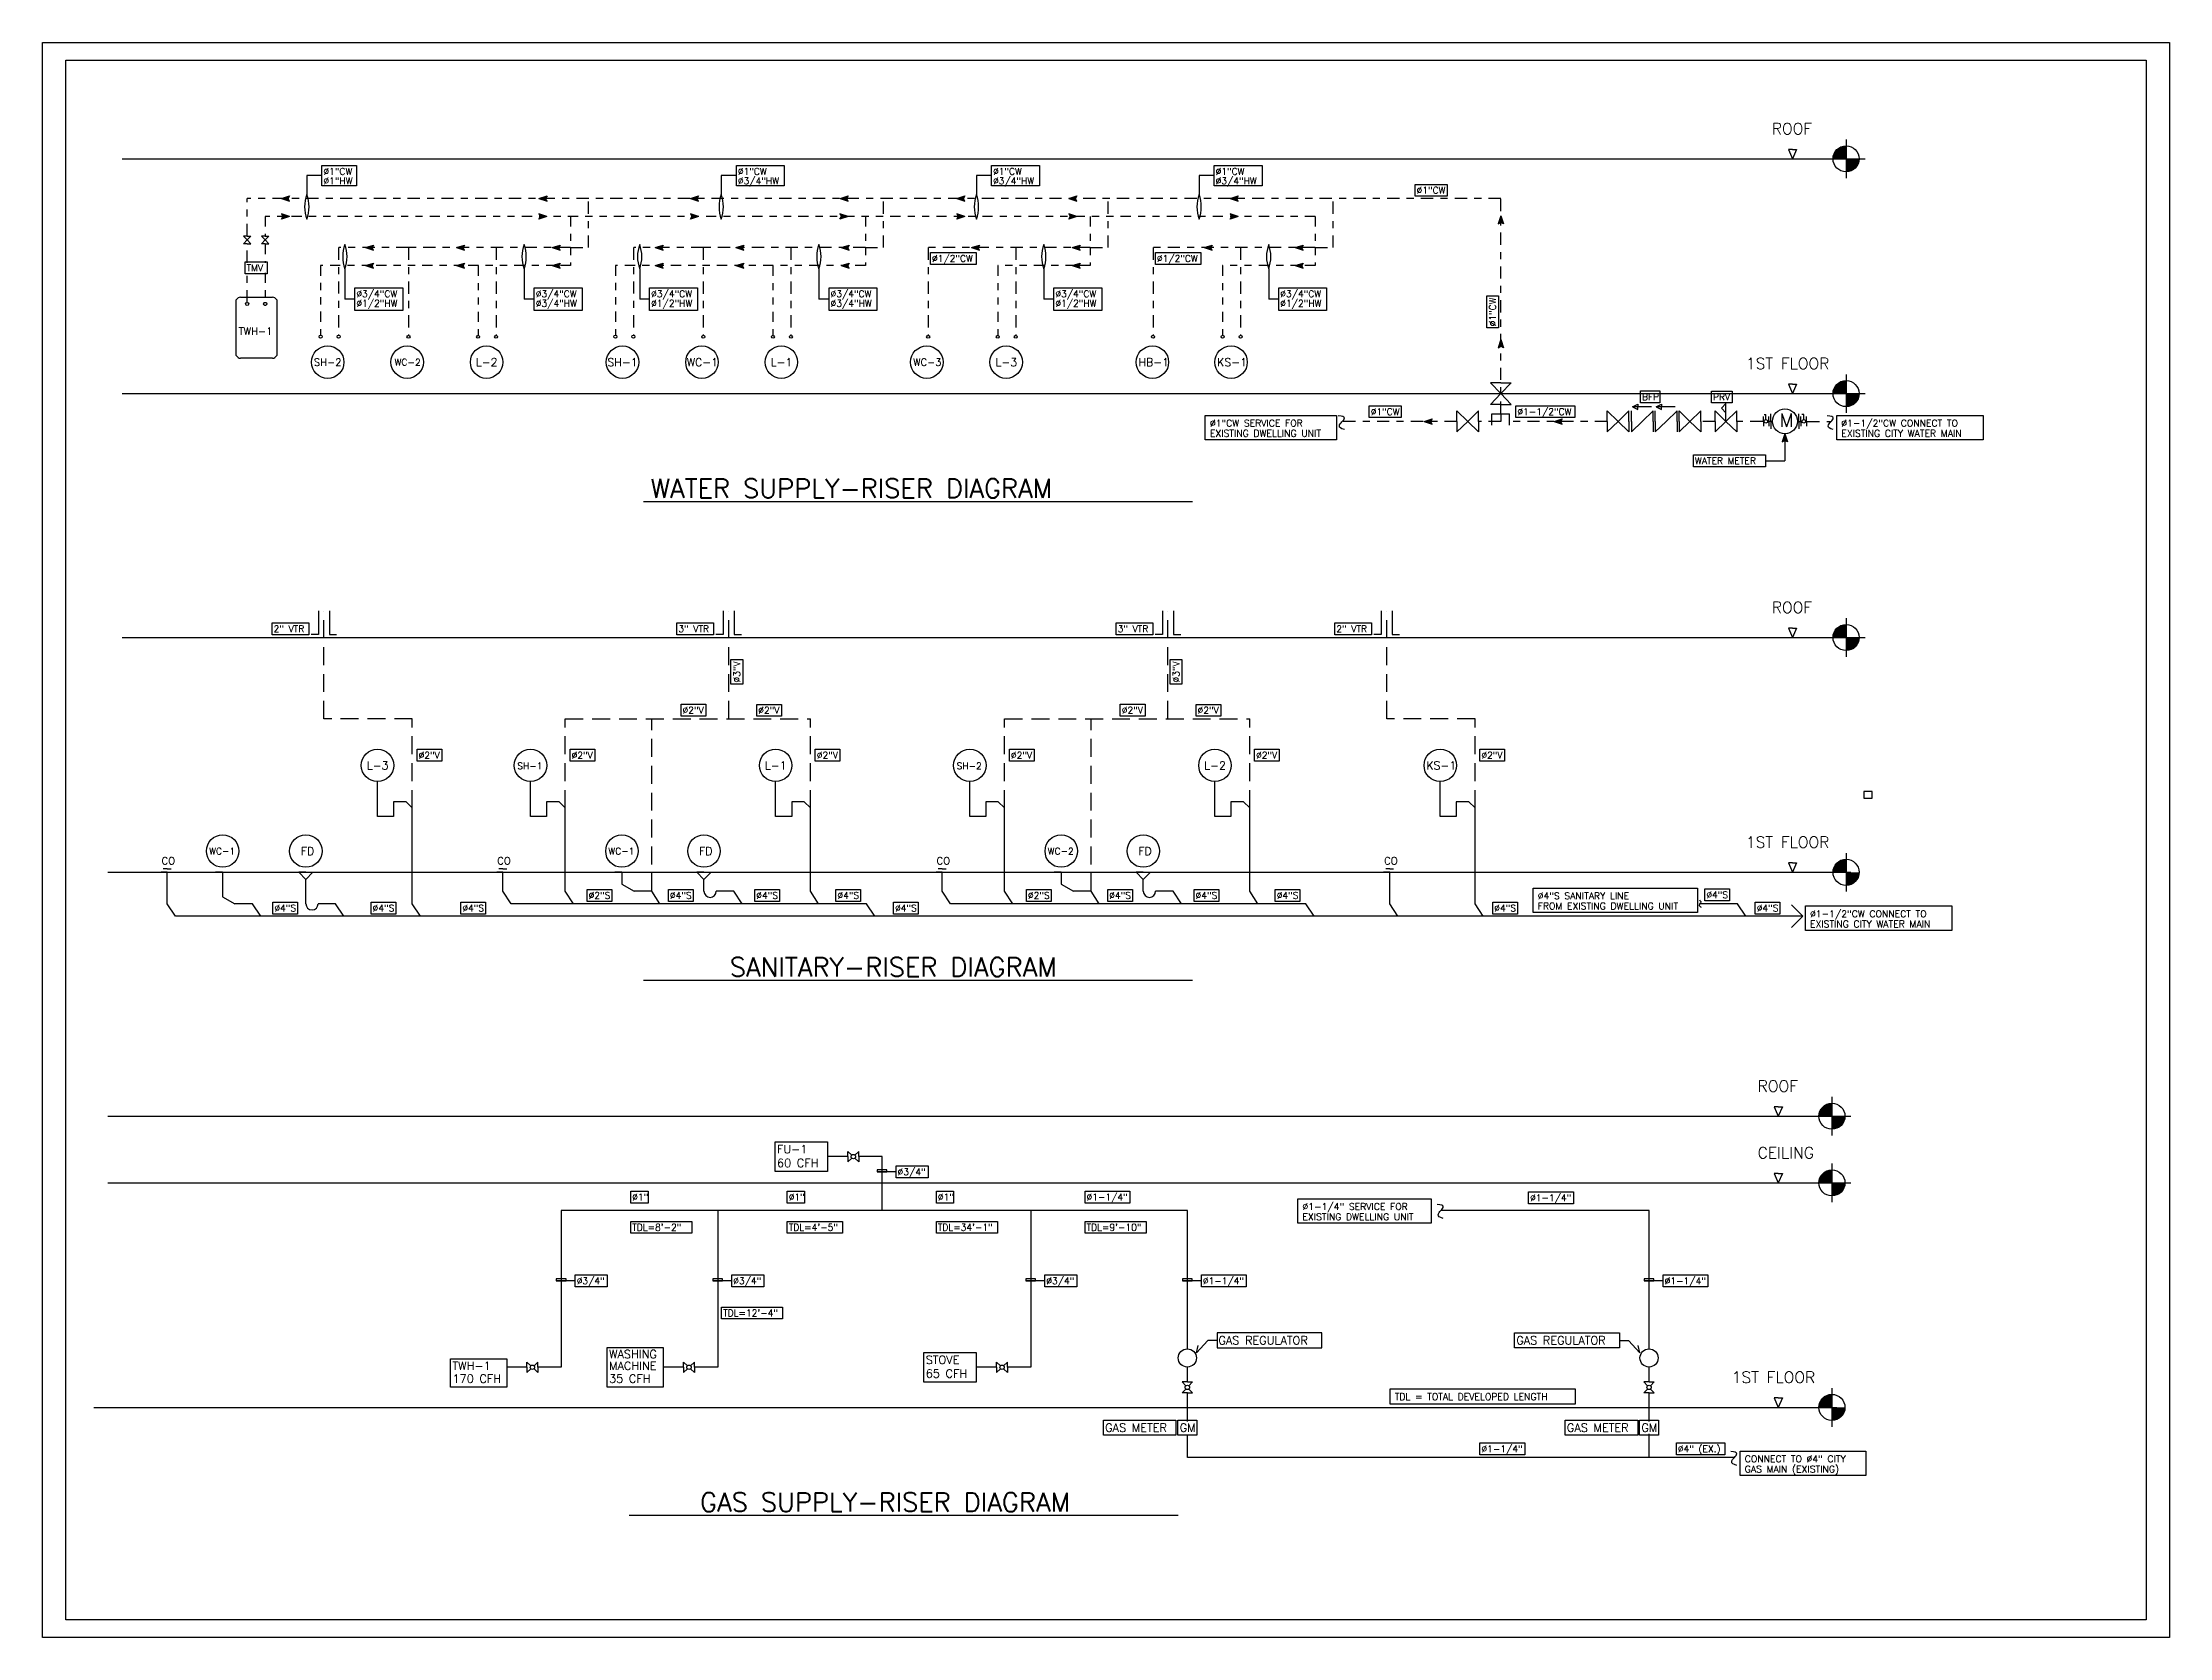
# Model space of a CAD drawing. Header units: millimetres. Extents: x 1591 to 1638, y 1324 to 1492.
# Drawn here: x 1605.49 to 1635.17, y 1375.53 to 1397.79 of the extents above; entities that cross this region are included whole.
import ezdxf
from ezdxf.lldxf.tags import DXFTag

# ---------------------------------------------------------------- set-up
doc = ezdxf.new("R2010")
doc.units = ezdxf.units.MM
for name, pattern in [('CENTER2', [28.575, 19.05, -3.175, 3.175, -3.175]), ('HIDDEN', [0.375, 0.25, -0.125]), ('PHANTOM2', [31.75, 15.875, -3.175, 3.175, -3.175, 3.175, -3.175]), ('PLANTAS$0$HIDDEN', [0.375, 0.25, -0.125])]:
    doc.linetypes.add(name, pattern=pattern)
doc.layers.add('Plump', color=7, linetype='Continuous')
doc.layers.add('TEXTS', color=1, linetype='Continuous')
doc.styles.get("Standard").update_dxf_attribs({"font": 'arial.ttf'})
doc.styles.add('TEXTS', font='romans9.shx')
tags = doc.linetypes.add('GAS_LINE', pattern='A,12.7,-5.08,["GAS",Standard,S=2.54,R=0,X=-2.54,Y=-1.27],-6.35', length=24.13).pattern_tags.tags
tags[6] = DXFTag(74, 10)

msp = doc.modelspace()

# ---------------------------------------------------------------- texts
at = {"layer": 'TEXTS', "color": 0, "linetype": 'HIDDEN', "style": 'TEXTS'}
for s, height, p in [('ROOF', 0.158182, (1629.62075, 1396.51206, 0.67578)), ('Ø1"CW', 0.093146, (1609.40645, 1395.94873, 0.39793)), ('Ø1"HW', 0.093146, (1609.40645, 1395.81578, 0.39793)), ('Ø1"CW', 0.093146, (1615.19012, 1395.94873, 0.39793)), ('Ø3/4"HW', 0.093146, (1615.19012, 1395.81578, 0.39793)), ('Ø1"CW', 0.093146, (1618.75179, 1395.94873, 0.39793)), ('Ø3/4"HW', 0.093146, (1618.75179, 1395.81578, 0.39793)), ('Ø1"CW', 0.093146, (1621.85878, 1395.94873, 0.39793)), ('Ø3/4"HW', 0.093146, (1621.85878, 1395.81578, 0.39793)), ('Ø1"CW', 0.093146, (1624.66366, 1395.6845, 0.39793)), ('TMV', 0.093146, (1608.33325, 1394.60332, 0.39793)), ('Ø1/2"CW', 0.093146, (1617.90003, 1394.73395, 0.39793)), ('Ø1/2"CW', 0.093146, (1621.03837, 1394.73395, 0.39793)), ('Ø3/4"CW', 0.093146, (1609.86616, 1394.23957, 0.39793)), ('Ø3/4"CW', 0.093146, (1612.36982, 1394.23957, 0.39793)), ('Ø3/4"CW', 0.093146, (1613.98023, 1394.23957, 0.39793)), ('Ø3/4"CW', 0.093146, (1616.48389, 1394.23957, 0.39793)), ('Ø3/4"CW', 0.093146, (1619.62223, 1394.23957, 0.39793)), ('Ø3/4"CW', 0.093146, (1622.76057, 1394.23957, 0.39793)), ('Ø1/2"HW', 0.093146, (1609.86616, 1394.10662, 0.39793)), ('Ø3/4"HW', 0.093146, (1612.36982, 1394.10662, 0.39793)), ('Ø1/2"HW', 0.093146, (1613.98023, 1394.10662, 0.39793)), ('Ø3/4"HW', 0.093146, (1616.48389, 1394.10662, 0.39793)), ('Ø1/2"HW', 0.093146, (1619.62223, 1394.10662, 0.39793)), ('Ø1/2"HW', 0.093146, (1622.76057, 1394.10662, 0.39793)), ('TWH-1', 0.101948, (1608.22316, 1393.71281, 0.43554)), ('SH-2', 0.101948, (1609.27446, 1393.28044, 0.43554)), ('WC-2', 0.094178, (1610.39756, 1393.2844, 0.40234)), ('L-2', 0.111553, (1611.53436, 1393.27555, 0.47657)), ('SH-1', 0.111553, (1613.37044, 1393.27555, 0.47657)), ('WC-1', 0.111553, (1614.47891, 1393.27555, 0.47657)), ('L-1', 0.111553, (1615.64843, 1393.27555, 0.47657)), ('WC-3', 0.100728, (1617.63763, 1393.28106, 0.43033)), ('L-3', 0.111553, (1618.78677, 1393.27555, 0.47657)), ('HB-1', 0.111553, (1620.7823, 1393.27555, 0.47657)), ('KS-1', 0.111553, (1621.88011, 1393.27555, 0.47657)), ('1ST FLOOR', 0.158182, (1629.25912, 1393.2345, 0.67578)), ('BFP', 0.093146, (1627.80911, 1392.80152, 0.39793)), ('PRV', 0.093146, (1628.79959, 1392.79924, 0.39793)), ('Ø1"CW SERVICE FOR', 0.0944528, (1621.77892, 1392.43339, 0.40352)), ('Ø1"CW', 0.093146, (1624.02321, 1392.59434, 0.39793)), ('Ø1-1/2"CW', 0.093146, (1626.07001, 1392.59434, 0.39793)), ('Ø1-1/2"CW CONNECT TO', 0.0944528, (1630.59106, 1392.43339, 0.40352)), ('EXISTING DWELLING UNIT', 0.0944528, (1621.77892, 1392.29097, 0.40352)), ('EXISTING CITY WATER MAIN', 0.0944528, (1630.59106, 1392.29097, 0.40352)), ('WATER METER', 0.0931458, (1628.54867, 1391.90959, 0.39793)), ('WATER SUPPLY-RISER DIAGRAM', 0.2642012, (1613.97168, 1391.4382, 1.12871)), ('ROOF', 0.158182, (1629.62075, 1389.8299, 0.67578)), ('2" VTR', 0.093146, (1608.7112, 1389.56384, 0.39793)), ('3" VTR', 0.093146, (1614.36024, 1389.56384, 0.39793)), ('3" VTR', 0.093146, (1620.49148, 1389.56384, 0.39793)), ('2" VTR', 0.093146, (1623.54392, 1389.56384, 0.39793)), ('Ø2"V', 0.093146, (1614.41775, 1388.42809, 0.39793)), ('Ø2"V', 0.093146, (1615.4757, 1388.42613, 0.39793)), ('Ø2"V', 0.093146, (1620.54899, 1388.42809, 0.39793)), ('Ø2"V', 0.093146, (1621.60694, 1388.42613, 0.39793)), ('Ø2"V', 0.093146, (1610.73523, 1387.79859, 0.39793)), ('Ø2"V', 0.093146, (1612.8708, 1387.79859, 0.39793)), ('Ø2"V', 0.093146, (1616.29178, 1387.79859, 0.39793)), ('Ø2"V', 0.093146, (1619.00204, 1387.79859, 0.39793)), ('Ø2"V', 0.093146, (1622.42303, 1387.79859, 0.39793)), ('Ø2"V', 0.093146, (1625.56794, 1387.79859, 0.39793)), ('L-3', 0.111553, (1610.01266, 1387.64674, 0.47657)), ('SH-1', 0.093113, (1612.11195, 1387.6499, 0.3978)), ('L-1', 0.111553, (1615.5687, 1387.64674, 0.47657)), ('SH-2', 0.093113, (1618.2432, 1387.6499, 0.3978)), ('L-2', 0.111553, (1621.69994, 1387.64674, 0.47657)), ('KS-1', 0.111553, (1624.79986, 1387.64674, 0.47657)), ('1ST FLOOR', 0.158182, (1629.25912, 1386.55233, 0.67578)), ('CO', 0.102851, (1607.14672, 1386.31952, 0.43939)), ('WC-1', 0.093113, (1607.81095, 1386.46011, 0.3978)), ('FD', 0.111553, (1609.09233, 1386.45072, 0.47657)), ('CO', 0.102851, (1611.83234, 1386.31952, 0.43939)), ('WC-1', 0.093113, (1613.38333, 1386.46011, 0.3978)), ('FD', 0.111553, (1614.64889, 1386.45072, 0.47657)), ('CO', 0.102851, (1617.96358, 1386.31952, 0.43939)), ('WC-2', 0.093113, (1619.51457, 1386.46011, 0.3978)), ('FD', 0.111553, (1620.78014, 1386.45072, 0.47657)), ('CO', 0.102851, (1624.20998, 1386.31952, 0.43939)), ('Ø4"S', 0.093146, (1608.72248, 1385.66517, 0.39793)), ('Ø4"S', 0.093146, (1610.09232, 1385.66517, 0.39793)), ('Ø4"S', 0.093146, (1611.34529, 1385.66517, 0.39793)), ('Ø2"S', 0.093146, (1613.10798, 1385.84244, 0.39793)), ('Ø4"S', 0.093146, (1614.24165, 1385.84244, 0.39793)), ('Ø4"S', 0.093146, (1615.44706, 1385.84244, 0.39793)), ('Ø4"S', 0.093146, (1616.58022, 1385.84244, 0.39793)), ('Ø4"S', 0.093146, (1617.38487, 1385.66517, 0.39793)), ('Ø2"S', 0.093146, (1619.23923, 1385.84244, 0.39793)), ('Ø4"S', 0.093146, (1620.37289, 1385.84244, 0.39793)), ('Ø4"S', 0.093146, (1621.5783, 1385.84244, 0.39793)), ('Ø4"S', 0.093146, (1622.71146, 1385.84244, 0.39793)), ('Ø4"S', 0.093146, (1625.74763, 1385.66517, 0.39793)), ('Ø4"S SANITARY LINE', 0.0944528, (1626.35382, 1385.83507, 0.40352)), ('FROM EXISTING DWELLING UNIT', 0.0944528, (1626.35382, 1385.69265, 0.40352)), ('Ø4"S', 0.093146, (1628.70828, 1385.84995, 0.39793)), ('Ø4"S', 0.093146, (1629.41035, 1385.66517, 0.39793)), ('Ø1-1/2"CW CONNECT TO', 0.0944528, (1630.15407, 1385.58437, 0.40352)), ('EXISTING CITY WATER MAIN', 0.0944528, (1630.15407, 1385.44194, 0.40352)), ('SANITARY-RISER DIAGRAM', 0.2642012, (1615.07639, 1384.75603, 1.12871)), ('ROOF', 0.158182, (1629.42296, 1383.14773, 0.67578)), ('FU-1', 0.115511, (1615.73649, 1382.28824, 0.49348)), ('60 CFH', 0.115511, (1615.73649, 1382.09626, 0.49348)), ('CEILING', 0.158182, (1629.42296, 1382.21724, 0.67578)), ('Ø3/4"', 0.093146, (1617.41993, 1381.98204, 0.39793)), ('Ø1"', 0.093146, (1613.71576, 1381.63163, 0.39793)), ('Ø1"', 0.093146, (1615.90065, 1381.63163, 0.39793)), ('Ø1"', 0.093146, (1617.98125, 1381.63163, 0.39793)), ('Ø1-1/4"', 0.093146, (1620.05709, 1381.63163, 0.39793)), ('Ø1-1/4" SERVICE FOR', 0.0944528, (1623.07046, 1381.49775, 0.40352)), ('Ø1-1/4"', 0.093146, (1626.2468, 1381.62156, 0.39793)), ('TDL=8\'-2"', 0.093146, (1613.71576, 1381.20853, 0.39793)), ('TDL=4\'-5"', 0.093146, (1615.90065, 1381.20853, 0.39793)), ('TDL=34\'-1"', 0.093146, (1617.98125, 1381.20853, 0.39793)), ('TDL=9\'-10"', 0.093146, (1620.05709, 1381.20853, 0.39793)), ('EXISTING DWELLING UNIT', 0.0944528, (1623.07046, 1381.35532, 0.40352)), ('Ø3/4"', 0.093146, (1612.94093, 1380.4613, 0.39793)), ('Ø3/4"', 0.093146, (1615.12582, 1380.4613, 0.39793)), ('Ø3/4"', 0.093146, (1619.49561, 1380.4613, 0.39793)), ('Ø1-1/4"', 0.093146, (1621.6805, 1380.4613, 0.39793)), ('Ø1-1/4"', 0.093146, (1628.12546, 1380.46075, 0.39793)), ('TDL=12\'-4"', 0.093146, (1614.9843, 1380.01271, 0.39793)), ('WASHING', 0.115511, (1613.39254, 1379.42795, 0.49348)), ('STOVE', 0.115511, (1617.81233, 1379.34798, 0.49348)), ('GAS REGULATOR', 0.1155114, (1621.89788, 1379.6202, 0.49348)), ('GAS REGULATOR', 0.1155114, (1626.05508, 1379.6202, 0.49348)), ('TWH-1', 0.115511, (1611.20765, 1379.26408, 0.49348)), ('170 CFH', 0.115511, (1611.20765, 1379.08554, 0.49348)), ('35 CFH', 0.115511, (1613.39254, 1379.08554, 0.49348)), ('MACHINE', 0.115511, (1613.39254, 1379.26408, 0.49348)), ('65 CFH', 0.115511, (1617.81233, 1379.156, 0.49348)), ('1ST FLOOR', 0.158182, (1629.06133, 1379.08306, 0.67578)), ('TDL = TOTAL DEVELOPED LENGTH', 0.0944528, (1624.35839, 1378.84442, 0.40352)), ('GAS METER', 0.115511, (1620.31729, 1378.40151, 0.49348)), ('GM', 0.115511, (1621.35658, 1378.40151, 0.49348)), ('GAS METER', 0.115511, (1626.76112, 1378.40151, 0.49348)), ('GM', 0.115511, (1627.8004, 1378.40151, 0.49348)), ('Ø1-1/4"', 0.093146, (1625.56877, 1378.11597, 0.39793)), ('Ø4" (EX.)', 0.093146, (1628.31027, 1378.11597, 0.39793)), ('CONNECT TO Ø4" CITY', 0.0944528, (1629.24389, 1377.97562, 0.40352)), ('GAS MAIN (EXISTING)', 0.0944528, (1629.24389, 1377.83319, 0.40352)), ('GAS SUPPLY-RISER DIAGRAM', 0.2642012, (1614.66247, 1377.28676, 1.12871))]:
    msp.add_text(s, height=height, dxfattribs=at).set_placement(p)
for s, p in [('Ø1"CW', (1625.77125, 1393.83199, 0.39793)), ('Ø3"V', (1615.2211, 1388.85958, 0.39793)), ('Ø3"V', (1621.35234, 1388.85958, 0.39793))]:
    msp.add_text(s, height=0.093146, rotation=90, dxfattribs=at).set_placement(p)

# ---------------------------------------------------------------- blocks, each defined once
blk = doc.blocks.new('A$C9dc2421d')
at = {"layer": 'Plump', "color": 0}
for p, q in [((0.009, 0.066), (0, 0.066)), ((0.006, 0.066), (0.006, 0.092)), ((0.006, 0.066), (0.006, 0.04)), ((0.009, 0.102), (0.019, 0.102)), ((0.019, 0.076), (0.019, 0.102)), ((0.054, 0.066), (0.029, 0.066)), ((0.034, 0.066), (0.034, 0.092)), ((0.034, 0.066), (0.034, 0.04)), ((0.045, 0.066), (0.045, 0.106)), ((0.045, 0.066), (0.045, 0.026)), ((0.186, 0.066), (0.21, 0.066)), ((0.194, 0.066), (0.194, 0.106)), ((0.194, 0.066), (0.194, 0.026)), ((0.205, 0.066), (0.205, 0.092)), ((0.205, 0.066), (0.205, 0.04)), ((0.22, 0.102), (0.21, 0.102)), ((0.22, 0.076), (0.22, 0.102)), ((0.23, 0.066), (0.239, 0.066)), ((0.234, 0.066), (0.234, 0.092)), ((0.234, 0.066), (0.234, 0.04))]:
    blk.add_line(p, q, dxfattribs=at)
for centre, radius in [((0.12, 0.066), 0.066), ((0.019, 0.066), 0.00971), ((0.22, 0.066), 0.00971)]:
    blk.add_circle(centre, radius, dxfattribs=at)
at = {"layer": 'TEXTS', "color": 0, "linetype": 'HIDDEN', "style": 'TEXTS'}
blk.add_text('M', height=0.071, dxfattribs=at).set_placement((0.092, 0.037, 0.303))
blk = doc.blocks.new('A$Cd1a97482')
at = {"layer": 'Plump'}
h = blk.add_hatch(color=0, dxfattribs=at)
h.dxf.hatch_style = 1
h.paths.add_polyline_path([(0, 0), (0.033, 0.017), (0.066, 0), (0.033, 0.1)])
at = {"layer": 'Plump', "color": 0}
for p, q in [((0.033, 0.1), (0, 0)), ((0, 0), (0.033, 0.017)), ((0.033, 0.1), (0.066, 0)), ((0.066, 0), (0.033, 0.017))]:
    blk.add_line(p, q, dxfattribs=at)

# ---------------------------------------------------------------- hatches: boundary and pattern name
at = {"layer": 'Plump'}
h = msp.add_hatch(color=0, dxfattribs=at)
h.dxf.hatch_style = 1
h.paths.add_polyline_path([(1630.47561, 1396.1704), (1630.65757, 1396.1704), (1630.65757, 1396.35237, 0.41421356)])
h.paths.add_polyline_path([(1630.65757, 1396.1704), (1630.65757, 1395.98844, 0.41421356), (1630.83954, 1396.1704)])
h = msp.add_hatch(color=0, dxfattribs=at)
h.dxf.hatch_style = 1
h.paths.add_polyline_path([(1630.47561, 1392.89284), (1630.65757, 1392.89284), (1630.65757, 1393.0748, 0.41421356)])
h.paths.add_polyline_path([(1630.65757, 1392.89284), (1630.65757, 1392.71087, 0.41421356), (1630.83954, 1392.89284)])
h = msp.add_hatch(color=0, dxfattribs=at)
h.dxf.hatch_style = 1
h.paths.add_polyline_path([(1630.47561, 1389.48823), (1630.65757, 1389.48823), (1630.65757, 1389.6702, 0.41421356)])
h.paths.add_polyline_path([(1630.65757, 1389.48823), (1630.65757, 1389.30627, 0.41421356), (1630.83954, 1389.48823)])
h = msp.add_hatch(color=0, dxfattribs=at)
h.dxf.hatch_style = 1
h.paths.add_polyline_path([(1630.47561, 1386.21067), (1630.65757, 1386.21067), (1630.65757, 1386.39263, 0.41421356)])
h.paths.add_polyline_path([(1630.65757, 1386.21067), (1630.65757, 1386.0287, 0.41421356), (1630.83954, 1386.21067)])
h = msp.add_hatch(color=0, dxfattribs=at)
h.dxf.hatch_style = 1
h.paths.add_polyline_path([(1630.27782, 1382.80607), (1630.45979, 1382.80607), (1630.45979, 1382.98803, 0.41421356)])
h.paths.add_polyline_path([(1630.45979, 1382.80607), (1630.45979, 1382.6241, 0.41421356), (1630.64175, 1382.80607)])
h = msp.add_hatch(color=0, dxfattribs=at)
h.dxf.hatch_style = 1
h.paths.add_polyline_path([(1630.27782, 1381.87557), (1630.45979, 1381.87557), (1630.45979, 1382.05754, 0.41421356)])
h.paths.add_polyline_path([(1630.45979, 1381.87557), (1630.45979, 1381.69361, 0.41421356), (1630.64175, 1381.87557)])
h = msp.add_hatch(color=0, dxfattribs=at)
h.dxf.hatch_style = 1
h.paths.add_polyline_path([(1630.27782, 1378.7414), (1630.45979, 1378.7414), (1630.45979, 1378.92337, 0.41421356)])
h.paths.add_polyline_path([(1630.45979, 1378.7414), (1630.45979, 1378.55943, 0.41421356), (1630.64175, 1378.7414)])

# ---------------------------------------------------------------- linework, layer by layer
at = {"layer": 'Plump', "color": 0}
for p, q in [((1630.65757, 1396.43938), (1630.65757, 1395.90143)), ((1606.59733, 1396.1704), (1630.92238, 1396.1704)), ((1629.90967, 1396.30207), (1629.85317, 1396.30207)), ((1629.85317, 1396.30207), (1629.90967, 1396.1704)), ((1629.90967, 1396.30207), (1629.96616, 1396.30207)), ((1629.96616, 1396.30207), (1629.90967, 1396.1704)), ((1609.38594, 1395.93588), (1609.17544, 1395.93588)), ((1609.17544, 1395.93588), (1609.17544, 1395.67228)), ((1615.16961, 1395.93588), (1614.9591, 1395.93588)), ((1614.9591, 1395.93588), (1614.9591, 1395.67228)), ((1618.73128, 1395.93588), (1618.52077, 1395.93588)), ((1618.52077, 1395.93588), (1618.52077, 1395.67228)), ((1621.83826, 1395.93588), (1621.62776, 1395.93588)), ((1621.62776, 1395.93588), (1621.62776, 1395.67228)), ((1608.34231, 1395.09258), (1608.29002, 1395.09258)), ((1608.29002, 1395.09258), (1608.34231, 1395.03813)), ((1608.29002, 1394.98368), (1608.34231, 1395.03813)), ((1608.34231, 1394.98368), (1608.29002, 1394.98368)), ((1608.34231, 1395.09258), (1608.3946, 1395.09258)), ((1608.3946, 1395.09258), (1608.34231, 1395.03813)), ((1608.3946, 1394.98368), (1608.34231, 1395.03813)), ((1608.34231, 1394.98368), (1608.3946, 1394.98368)), ((1608.59352, 1395.09258), (1608.54123, 1395.09258)), ((1608.54123, 1395.09258), (1608.59352, 1395.03813)), ((1608.54123, 1394.98368), (1608.59352, 1395.03813)), ((1608.59352, 1394.98368), (1608.54123, 1394.98368)), ((1608.59352, 1395.09258), (1608.64581, 1395.09258)), ((1608.64581, 1395.09258), (1608.59352, 1395.03813)), ((1608.64581, 1394.98368), (1608.59352, 1395.03813)), ((1608.59352, 1394.98368), (1608.64581, 1394.98368)), ((1609.70686, 1394.63323), (1609.70686, 1394.21124)), ((1612.20839, 1394.63323), (1612.20839, 1394.21124)), ((1613.82093, 1394.63323), (1613.82093, 1394.21124)), ((1616.32246, 1394.63323), (1616.32246, 1394.21124)), ((1619.4608, 1394.63323), (1619.4608, 1394.21124)), ((1622.59914, 1394.63323), (1622.59914, 1394.21124)), ((1609.84778, 1394.21124), (1609.70686, 1394.21124)), ((1612.34931, 1394.21124), (1612.20839, 1394.21124)), ((1613.96185, 1394.21124), (1613.82093, 1394.21124)), ((1616.46338, 1394.21124), (1616.32246, 1394.21124)), ((1619.60171, 1394.21124), (1619.4608, 1394.21124)), ((1622.74005, 1394.21124), (1622.59914, 1394.21124)), ((1630.65757, 1393.16181), (1630.65757, 1392.62386)), ((1625.83859, 1393.04461), (1625.69284, 1393.04461)), ((1625.69284, 1393.04461), (1625.83859, 1392.89284)), ((1625.69284, 1392.74107), (1625.83859, 1392.89284)), ((1625.83859, 1393.04461), (1625.98434, 1393.04461)), ((1625.98434, 1393.04461), (1625.83859, 1392.89284)), ((1625.98434, 1392.74107), (1625.83859, 1392.89284)), ((1629.90967, 1393.0245), (1629.85317, 1393.0245)), ((1629.85317, 1393.0245), (1629.90967, 1392.89284)), ((1629.90967, 1393.0245), (1629.96616, 1393.0245)), ((1629.96616, 1393.0245), (1629.90967, 1392.89284)), ((1625.22584, 1392.50585), (1625.22584, 1392.6516)), ((1625.22584, 1392.6516), (1625.37761, 1392.50585)), ((1625.52938, 1392.6516), (1625.37761, 1392.50585)), ((1625.52938, 1392.50585), (1625.52938, 1392.6516)), ((1625.83859, 1392.74107), (1625.69284, 1392.74107)), ((1625.83859, 1392.74107), (1625.98434, 1392.74107)), ((1625.83859, 1392.61183), (1625.83859, 1392.50585)), ((1628.82909, 1392.50585), (1628.82909, 1392.6516)), ((1628.82909, 1392.6516), (1628.98086, 1392.50585)), ((1628.92035, 1392.69155), (1628.98086, 1392.75614)), ((1628.92035, 1392.69155), (1628.98086, 1392.62697)), ((1628.98086, 1392.50585), (1628.98086, 1392.75614)), ((1629.13263, 1392.6516), (1628.98086, 1392.50585)), ((1629.13263, 1392.50585), (1629.13263, 1392.6516)), ((1625.22584, 1392.50585), (1625.22584, 1392.3601)), ((1625.22584, 1392.3601), (1625.37761, 1392.50585)), ((1625.52938, 1392.3601), (1625.37761, 1392.50585)), ((1625.52938, 1392.50585), (1625.52938, 1392.3601)), ((1628.82909, 1392.50585), (1628.82909, 1392.3601)), ((1628.82909, 1392.3601), (1628.98086, 1392.50585)), ((1629.13263, 1392.3601), (1628.98086, 1392.50585)), ((1629.13263, 1392.50585), (1629.13263, 1392.3601)), ((1629.80337, 1392.33266), (1629.80337, 1391.95591)), ((1629.53218, 1391.95591), (1629.80337, 1391.95591)), ((1609.33691, 1389.86113), (1609.33691, 1389.53243)), ((1609.49009, 1389.86113), (1609.49009, 1389.53243)), ((1614.98594, 1389.86113), (1614.98594, 1389.53243)), ((1615.13913, 1389.86113), (1615.13913, 1389.53243)), ((1621.11718, 1389.86113), (1621.11718, 1389.53243)), ((1621.27037, 1389.86113), (1621.27037, 1389.53243)), ((1624.16962, 1389.86113), (1624.16962, 1389.53243)), ((1624.32281, 1389.86113), (1624.32281, 1389.53243)), ((1629.90967, 1389.6199), (1629.85317, 1389.6199)), ((1629.85317, 1389.6199), (1629.90967, 1389.48823)), ((1629.90967, 1389.6199), (1629.96616, 1389.6199)), ((1629.96616, 1389.6199), (1629.90967, 1389.48823)), ((1630.65757, 1389.75721), (1630.65757, 1389.21926)), ((1606.59733, 1389.48823), (1630.92238, 1389.48823)), ((1609.33691, 1389.53243), (1609.23624, 1389.53243)), ((1609.49009, 1389.53243), (1609.59076, 1389.53243)), ((1614.98594, 1389.53243), (1614.88528, 1389.53243)), ((1615.13913, 1389.53243), (1615.23979, 1389.53243)), ((1621.11718, 1389.53243), (1621.01652, 1389.53243)), ((1621.27037, 1389.53243), (1621.37103, 1389.53243)), ((1624.16962, 1389.53243), (1624.06896, 1389.53243)), ((1624.32281, 1389.53243), (1624.42347, 1389.53243)), ((1629.90967, 1386.34233), (1629.85317, 1386.34233)), ((1629.85317, 1386.34233), (1629.90967, 1386.21067)), ((1629.90967, 1386.34233), (1629.96616, 1386.34233)), ((1629.96616, 1386.34233), (1629.90967, 1386.21067)), ((1630.65757, 1386.47964), (1630.65757, 1385.94169)), ((1630.45979, 1383.07504), (1630.45979, 1382.53709)), ((1606.39954, 1382.80607), (1630.7246, 1382.80607)), ((1629.71188, 1382.93773), (1629.65539, 1382.93773)), ((1629.65539, 1382.93773), (1629.71188, 1382.80607)), ((1629.71188, 1382.93773), (1629.76838, 1382.93773)), ((1629.76838, 1382.93773), (1629.71188, 1382.80607)), ((1616.7265, 1382.24218), (1616.7265, 1382.31506)), ((1616.7265, 1382.31506), (1616.78019, 1382.2635)), ((1616.7265, 1382.24218), (1616.7265, 1382.16931)), ((1616.7265, 1382.16931), (1616.78019, 1382.22087)), ((1616.87827, 1382.31506), (1616.82458, 1382.2635)), ((1616.87827, 1382.16931), (1616.82458, 1382.22087)), ((1616.87827, 1382.24218), (1616.87827, 1382.31506)), ((1616.87827, 1382.24218), (1616.87827, 1382.16931)), ((1630.45979, 1382.14455), (1630.45979, 1381.6066)), ((1606.39954, 1381.87557), (1630.7246, 1381.87557)), ((1629.71188, 1382.00724), (1629.65539, 1382.00724)), ((1629.65539, 1382.00724), (1629.71188, 1381.87557)), ((1629.71188, 1382.00724), (1629.76838, 1382.00724)), ((1629.76838, 1382.00724), (1629.71188, 1381.87557)), ((1612.24766, 1379.30192), (1612.24766, 1379.3748)), ((1612.24766, 1379.3748), (1612.30136, 1379.32324)), ((1612.24766, 1379.30192), (1612.24766, 1379.22905)), ((1612.24766, 1379.22905), (1612.30136, 1379.28061)), ((1612.39943, 1379.3748), (1612.34574, 1379.32324)), ((1612.39943, 1379.22905), (1612.34574, 1379.28061)), ((1612.39943, 1379.30192), (1612.39943, 1379.3748)), ((1612.39943, 1379.30192), (1612.39943, 1379.22905)), ((1614.43256, 1379.30192), (1614.43256, 1379.3748)), ((1614.43256, 1379.3748), (1614.48625, 1379.32324)), ((1614.43256, 1379.30192), (1614.43256, 1379.22905)), ((1614.43256, 1379.22905), (1614.48625, 1379.28061)), ((1614.58433, 1379.3748), (1614.53063, 1379.32324)), ((1614.58433, 1379.22905), (1614.53063, 1379.28061)), ((1614.58433, 1379.30192), (1614.58433, 1379.3748)), ((1614.58433, 1379.30192), (1614.58433, 1379.22905)), ((1618.80234, 1379.30192), (1618.80234, 1379.3748)), ((1618.80234, 1379.3748), (1618.85603, 1379.32324)), ((1618.80234, 1379.30192), (1618.80234, 1379.22905)), ((1618.80234, 1379.22905), (1618.85603, 1379.28061)), ((1618.95411, 1379.3748), (1618.90042, 1379.32324)), ((1618.95411, 1379.22905), (1618.90042, 1379.28061)), ((1618.95411, 1379.30192), (1618.95411, 1379.3748)), ((1618.95411, 1379.30192), (1618.95411, 1379.22905)), ((1621.46414, 1379.09637), (1621.39126, 1379.09637)), ((1621.39126, 1379.09637), (1621.44282, 1379.04268)), ((1621.39126, 1378.9446), (1621.44282, 1378.99829)), ((1621.46414, 1378.9446), (1621.39126, 1378.9446)), ((1621.46414, 1379.09637), (1621.53701, 1379.09637)), ((1621.46414, 1378.9446), (1621.53701, 1378.9446)), ((1621.53701, 1379.09637), (1621.48545, 1379.04268)), ((1621.53701, 1378.9446), (1621.48545, 1378.99829)), ((1627.90796, 1379.09637), (1627.83509, 1379.09637)), ((1627.83509, 1379.09637), (1627.88665, 1379.04268)), ((1627.83509, 1378.9446), (1627.88665, 1378.99829)), ((1627.90796, 1378.9446), (1627.83509, 1378.9446)), ((1627.90796, 1379.09637), (1627.98084, 1379.09637)), ((1627.90796, 1378.9446), (1627.98084, 1378.9446)), ((1627.98084, 1379.09637), (1627.92928, 1379.04268)), ((1627.98084, 1378.9446), (1627.92928, 1378.99829)), ((1629.71188, 1378.87306), (1629.65539, 1378.87306)), ((1629.65539, 1378.87306), (1629.71188, 1378.7414)), ((1629.71188, 1378.87306), (1629.76838, 1378.87306)), ((1629.76838, 1378.87306), (1629.71188, 1378.7414)), ((1630.45979, 1379.01037), (1630.45979, 1378.47242))]:
    msp.add_line(p, q, dxfattribs=at)
at = {"layer": 'Plump', "color": 5, "linetype": 'CENTER2', "ltscale": 0.009}
for p, q in [((1625.83859, 1395.61834), (1608.34231, 1395.61834)), ((1608.34231, 1395.09258), (1608.34231, 1395.61834)), ((1613.10735, 1394.93053), (1613.10735, 1395.61834)), ((1617.22142, 1394.93053), (1617.22142, 1395.61834)), ((1620.35976, 1394.93053), (1620.35976, 1395.61834)), ((1623.49809, 1394.93053), (1623.49809, 1395.61834)), ((1625.83859, 1392.61183), (1625.83859, 1395.61834)), ((1608.34231, 1394.71975), (1608.34231, 1394.98368)), ((1609.61846, 1394.93129), (1609.61846, 1393.70848)), ((1610.59419, 1394.93053), (1609.6227, 1394.93053)), ((1612.85614, 1394.93053), (1610.59419, 1394.93053)), ((1610.59419, 1394.93053), (1610.59419, 1393.70773)), ((1611.81688, 1394.93053), (1611.81688, 1393.70773)), ((1612.85614, 1394.93053), (1613.10735, 1394.93053)), ((1613.73253, 1394.93129), (1613.73253, 1393.70848)), ((1614.70825, 1394.93053), (1613.73677, 1394.93053)), ((1616.97021, 1394.93053), (1614.70825, 1394.93053)), ((1614.70825, 1394.93053), (1614.70825, 1393.70773)), ((1615.93095, 1394.93053), (1615.93095, 1393.70773)), ((1616.97021, 1394.93053), (1617.22142, 1394.93053)), ((1620.10855, 1394.93053), (1617.84659, 1394.93053)), ((1617.84659, 1394.93053), (1617.84659, 1393.70773)), ((1619.06929, 1394.93053), (1619.06929, 1393.70773)), ((1620.10855, 1394.93053), (1620.35976, 1394.93053)), ((1623.24689, 1394.93053), (1620.98493, 1394.93053)), ((1620.98493, 1394.93053), (1620.98493, 1393.70773)), ((1622.20763, 1394.93053), (1622.20763, 1393.70773)), ((1623.24689, 1394.93053), (1623.49809, 1394.93053)), ((1608.34231, 1394.16635), (1608.34231, 1394.58003)), ((1625.22584, 1392.50585), (1623.62722, 1392.50585)), ((1625.83859, 1392.50585), (1625.52938, 1392.50585)), ((1627.32361, 1392.50585), (1625.91666, 1392.50585)), ((1628.82909, 1392.50585), (1628.63085, 1392.50585)), ((1629.48923, 1392.50585), (1629.13263, 1392.50585)), ((1630.11751, 1392.50585), (1630.4509, 1392.50585))]:
    msp.add_line(p, q, dxfattribs=at)
at = {"layer": 'Plump', "color": 1, "linetype": 'PHANTOM2', "ltscale": 0.009}
for p, q in [((1623.24689, 1395.36714), (1608.59352, 1395.36714)), ((1608.59352, 1395.36714), (1608.59352, 1395.09258)), ((1612.85614, 1395.36714), (1612.85614, 1394.67933)), ((1616.97021, 1395.36714), (1616.97021, 1394.67933)), ((1620.10855, 1395.36714), (1620.10855, 1394.67933)), ((1623.24689, 1395.36714), (1623.24689, 1394.67933)), ((1608.59352, 1394.98368), (1608.59352, 1394.71975)), ((1612.85614, 1394.67933), (1609.36725, 1394.68008)), ((1609.36725, 1394.68008), (1609.36725, 1393.70848)), ((1611.56567, 1394.67933), (1611.56567, 1393.70773)), ((1616.97021, 1394.67933), (1613.48132, 1394.68008)), ((1613.48132, 1394.68008), (1613.48132, 1393.70848)), ((1615.67974, 1394.67933), (1615.67974, 1393.70773)), ((1620.10855, 1394.67933), (1618.81808, 1394.67933)), ((1618.81808, 1394.67933), (1618.81808, 1393.70773)), ((1623.24689, 1394.67933), (1621.95642, 1394.67933)), ((1621.95642, 1394.67933), (1621.95642, 1393.70773)), ((1608.59352, 1394.58003), (1608.59352, 1394.16658))]:
    msp.add_line(p, q, dxfattribs=at)
at = {"layer": 'Plump'}
for p, q in [((1606.59733, 1392.89284), (1630.92238, 1392.89284)), ((1613.87268, 1391.38768), (1621.53462, 1391.38768)), ((1606.39954, 1386.21067), (1630.7246, 1386.21067)), ((1613.87268, 1384.70551), (1621.53462, 1384.70551)), ((1606.20175, 1378.7414), (1630.52681, 1378.7414)), ((1613.67489, 1377.23625), (1621.33683, 1377.23625))]:
    msp.add_line(p, q, dxfattribs=at)
at = {"layer": 'Plump', "color": 1}
for p, q in [((1625.71561, 1392.45041), (1625.71561, 1392.61183)), ((1625.71561, 1392.61183), (1625.96157, 1392.61183)), ((1625.96157, 1392.45041), (1625.96157, 1392.61183)), ((1627.32361, 1392.50585), (1627.32361, 1392.6516)), ((1627.32361, 1392.6516), (1627.47537, 1392.50585)), ((1627.62714, 1392.6516), (1627.47537, 1392.50585)), ((1627.62714, 1392.50585), (1627.62714, 1392.6516)), ((1627.66224, 1392.50585), (1627.66224, 1392.6516)), ((1627.67615, 1392.70766), (1627.75055, 1392.74336)), ((1627.94161, 1392.70766), (1627.67615, 1392.70766)), ((1627.67615, 1392.70766), (1627.75055, 1392.67197)), ((1627.75055, 1392.74336), (1627.75055, 1392.70766)), ((1627.75055, 1392.67197), (1627.75055, 1392.70766)), ((1627.96578, 1392.6516), (1627.81401, 1392.50585)), ((1627.96578, 1392.50585), (1627.96578, 1392.6516)), ((1627.99478, 1392.50585), (1627.99478, 1392.6516)), ((1628.00869, 1392.70766), (1628.08309, 1392.74336)), ((1628.27415, 1392.70766), (1628.00869, 1392.70766)), ((1628.00869, 1392.70766), (1628.08309, 1392.67197)), ((1628.08309, 1392.74336), (1628.08309, 1392.70766)), ((1628.08309, 1392.67197), (1628.08309, 1392.70766)), ((1628.29831, 1392.6516), (1628.14655, 1392.50585)), ((1628.29831, 1392.50585), (1628.29831, 1392.6516)), ((1628.32731, 1392.50585), (1628.32731, 1392.6516)), ((1628.32731, 1392.6516), (1628.47908, 1392.50585)), ((1628.63085, 1392.6516), (1628.47908, 1392.50585)), ((1628.63085, 1392.50585), (1628.63085, 1392.6516)), ((1627.32361, 1392.50585), (1627.32361, 1392.3601)), ((1627.32361, 1392.3601), (1627.47537, 1392.50585)), ((1627.62714, 1392.3601), (1627.47537, 1392.50585)), ((1627.62714, 1392.50585), (1627.62714, 1392.3601)), ((1627.66224, 1392.50585), (1627.66224, 1392.3601)), ((1627.66224, 1392.3601), (1627.81401, 1392.50585)), ((1627.96578, 1392.50585), (1627.96578, 1392.3601)), ((1627.99478, 1392.50585), (1627.99478, 1392.3601)), ((1627.99478, 1392.3601), (1628.14655, 1392.50585)), ((1628.29831, 1392.50585), (1628.29831, 1392.3601)), ((1628.32731, 1392.50585), (1628.32731, 1392.3601)), ((1628.32731, 1392.3601), (1628.47908, 1392.50585)), ((1628.63085, 1392.3601), (1628.47908, 1392.50585)), ((1628.63085, 1392.50585), (1628.63085, 1392.3601))]:
    msp.add_line(p, q, dxfattribs=at)
at = {"layer": 'Plump', "color": 6, "linetype": 'PLANTAS$0$HIDDEN'}
for p, q in [((1609.4135, 1388.35378), (1609.4135, 1389.85382)), ((1615.06253, 1388.35378), (1615.06253, 1389.85382)), ((1621.19378, 1388.35378), (1621.19378, 1389.85382)), ((1624.24621, 1388.35378), (1624.24621, 1389.85382)), ((1610.64663, 1388.35378), (1609.4135, 1388.35378)), ((1609.4135, 1388.35378), (1609.4135, 1388.35378)), ((1610.64663, 1387.10938), (1610.64663, 1388.35378)), ((1612.7822, 1387.10938), (1612.7822, 1388.35378)), ((1612.7822, 1388.35378), (1616.20319, 1388.35378)), ((1613.98846, 1385.94704), (1613.98846, 1388.35378)), ((1616.20319, 1387.10938), (1616.20319, 1388.35378)), ((1618.91345, 1387.10938), (1618.91345, 1388.35378)), ((1618.91345, 1388.35378), (1622.33443, 1388.35378)), ((1620.1197, 1385.94704), (1620.1197, 1388.35378)), ((1622.33443, 1387.10938), (1622.33443, 1388.35378)), ((1625.47935, 1388.35378), (1624.24621, 1388.35378)), ((1624.24621, 1388.35378), (1624.24621, 1388.35378)), ((1625.47935, 1387.10938), (1625.47935, 1388.35378))]:
    msp.add_line(p, q, dxfattribs=at)
at = {"layer": 'Plump', "color": 1, "lineweight": 30}
for p, q in [((1610.16121, 1386.98762), (1610.16121, 1387.47711)), ((1612.29678, 1386.98762), (1612.29678, 1387.47711)), ((1615.71776, 1386.98762), (1615.71776, 1387.47711)), ((1618.42802, 1386.98762), (1618.42802, 1387.47711)), ((1621.84901, 1386.98762), (1621.84901, 1387.47711)), ((1624.99392, 1386.98762), (1624.99392, 1387.47711)), ((1610.55909, 1387.19682), (1610.3853, 1387.19682)), ((1610.3853, 1387.19682), (1610.3853, 1386.98762)), ((1610.64663, 1387.10938), (1610.55909, 1387.19682)), ((1612.69466, 1387.19682), (1612.52087, 1387.19682)), ((1612.52087, 1387.19682), (1612.52087, 1386.98762)), ((1612.7822, 1387.10938), (1612.69466, 1387.19682)), ((1616.11565, 1387.19682), (1615.94185, 1387.19682)), ((1615.94185, 1387.19682), (1615.94185, 1386.98762)), ((1616.20319, 1387.10938), (1616.11565, 1387.19682)), ((1618.82591, 1387.19682), (1618.65211, 1387.19682)), ((1618.65211, 1387.19682), (1618.65211, 1386.98762)), ((1618.91345, 1387.10938), (1618.82591, 1387.19682)), ((1622.24689, 1387.19682), (1622.0731, 1387.19682)), ((1622.0731, 1387.19682), (1622.0731, 1386.98762)), ((1622.33443, 1387.10938), (1622.24689, 1387.19682)), ((1625.39181, 1387.19682), (1625.21801, 1387.19682)), ((1625.21801, 1387.19682), (1625.21801, 1386.98762)), ((1625.47935, 1387.10938), (1625.39181, 1387.19682)), ((1610.3853, 1386.98762), (1610.16121, 1386.98762)), ((1610.64663, 1385.77292), (1610.64663, 1387.10938)), ((1612.52087, 1386.98762), (1612.29678, 1386.98762)), ((1612.7822, 1385.94704), (1612.7822, 1387.10938)), ((1615.94185, 1386.98762), (1615.71776, 1386.98762)), ((1616.20319, 1385.94704), (1616.20319, 1387.10938)), ((1618.65211, 1386.98762), (1618.42802, 1386.98762)), ((1618.91345, 1385.94704), (1618.91345, 1387.10938)), ((1622.0731, 1386.98762), (1621.84901, 1386.98762)), ((1622.33443, 1385.94704), (1622.33443, 1387.10938)), ((1625.21801, 1386.98762), (1624.99392, 1386.98762)), ((1625.47935, 1385.77292), (1625.47935, 1387.10938)), ((1607.22504, 1386.21067), (1607.13999, 1386.21067)), ((1607.22504, 1386.25902), (1607.17078, 1386.25902)), ((1607.22504, 1386.25902), (1607.2793, 1386.25902)), ((1607.22504, 1385.77292), (1607.22504, 1386.21067)), ((1607.22504, 1386.21067), (1607.31009, 1386.21067)), ((1608.00022, 1386.21067), (1607.90079, 1386.21067)), ((1608.00022, 1386.21067), (1608.09965, 1386.21067)), ((1608.00022, 1386.21067), (1608.00022, 1385.86955)), ((1609.16144, 1386.21067), (1609.06201, 1386.21067)), ((1609.06201, 1386.21067), (1609.16144, 1386.11277)), ((1609.16144, 1386.21067), (1609.26087, 1386.21067)), ((1609.26087, 1386.21067), (1609.16144, 1386.11277)), ((1609.16144, 1385.77292), (1609.16144, 1386.11277)), ((1611.91066, 1386.21067), (1611.82561, 1386.21067)), ((1611.91066, 1386.25902), (1611.8564, 1386.25902)), ((1611.91066, 1386.25902), (1611.96492, 1386.25902)), ((1611.91066, 1385.94704), (1611.91066, 1386.21067)), ((1611.91066, 1386.21067), (1611.99571, 1386.21067)), ((1613.57259, 1386.21067), (1613.47316, 1386.21067)), ((1613.57259, 1386.21067), (1613.67203, 1386.21067)), ((1613.57259, 1386.21067), (1613.57259, 1386.04368)), ((1613.57259, 1386.04368), (1613.74384, 1385.94704)), ((1614.71799, 1386.21067), (1614.61856, 1386.21067)), ((1614.61856, 1386.21067), (1614.71799, 1386.11277)), ((1614.71799, 1386.21067), (1614.81743, 1386.21067)), ((1614.81743, 1386.21067), (1614.71799, 1386.11277)), ((1614.71799, 1385.94704), (1614.71799, 1386.11277)), ((1618.0419, 1386.21067), (1617.95685, 1386.21067)), ((1618.0419, 1386.25902), (1617.98764, 1386.25902)), ((1618.0419, 1386.25902), (1618.09617, 1386.25902)), ((1618.0419, 1385.94704), (1618.0419, 1386.21067)), ((1618.0419, 1386.21067), (1618.12695, 1386.21067)), ((1619.70384, 1386.21067), (1619.60441, 1386.21067)), ((1619.70384, 1386.21067), (1619.80327, 1386.21067)), ((1619.70384, 1386.21067), (1619.70384, 1386.04368)), ((1619.70384, 1386.04368), (1619.87508, 1385.94704)), ((1620.84924, 1386.21067), (1620.74981, 1386.21067)), ((1620.74981, 1386.21067), (1620.84924, 1386.11277)), ((1620.84924, 1386.21067), (1620.94867, 1386.21067)), ((1620.94867, 1386.21067), (1620.84924, 1386.11277)), ((1620.84924, 1385.94704), (1620.84924, 1386.11277)), ((1624.2883, 1386.21067), (1624.20325, 1386.21067)), ((1624.2883, 1386.25902), (1624.23404, 1386.25902)), ((1624.2883, 1386.25902), (1624.34256, 1386.25902)), ((1624.2883, 1385.77292), (1624.2883, 1386.21067)), ((1624.2883, 1386.21067), (1624.37335, 1386.21067)), ((1607.3402, 1385.5988), (1607.22504, 1385.77292)), ((1608.00022, 1385.86955), (1608.17147, 1385.77292)), ((1608.41609, 1385.77292), (1608.17147, 1385.77292)), ((1608.53124, 1385.5988), (1608.41609, 1385.77292)), ((1609.5773, 1385.77292), (1609.33268, 1385.77292)), ((1609.69246, 1385.5988), (1609.5773, 1385.77292)), ((1610.76179, 1385.5988), (1610.64663, 1385.77292)), ((1612.02581, 1385.77292), (1611.91066, 1385.94704)), ((1616.98807, 1385.77292), (1612.02581, 1385.77292)), ((1612.89736, 1385.77292), (1612.7822, 1385.94704)), ((1613.98846, 1385.94704), (1613.74384, 1385.94704)), ((1614.10361, 1385.77292), (1613.98846, 1385.94704)), ((1615.13386, 1385.94704), (1614.88924, 1385.94704)), ((1615.24901, 1385.77292), (1615.13386, 1385.94704)), ((1616.31834, 1385.77292), (1616.20319, 1385.94704)), ((1617.10322, 1385.5988), (1616.98807, 1385.77292)), ((1618.15706, 1385.77292), (1618.0419, 1385.94704)), ((1623.11931, 1385.77292), (1618.15706, 1385.77292)), ((1619.0286, 1385.77292), (1618.91345, 1385.94704)), ((1620.1197, 1385.94704), (1619.87508, 1385.94704)), ((1620.23486, 1385.77292), (1620.1197, 1385.94704)), ((1621.2651, 1385.94704), (1621.02048, 1385.94704)), ((1621.38026, 1385.77292), (1621.2651, 1385.94704)), ((1622.44959, 1385.77292), (1622.33443, 1385.94704)), ((1623.23446, 1385.5988), (1623.11931, 1385.77292)), ((1624.40346, 1385.5988), (1624.2883, 1385.77292)), ((1625.5945, 1385.5988), (1625.47935, 1385.77292)), ((1629.14206, 1385.77292), (1628.6175, 1385.77292)), ((1629.25722, 1385.5988), (1629.14206, 1385.77292)), ((1630.05484, 1385.5988), (1629.89626, 1385.7591)), ((1630.05484, 1385.5988), (1607.3402, 1385.5988)), ((1630.05484, 1385.5988), (1629.89626, 1385.43849))]:
    msp.add_line(p, q, dxfattribs=at)
at = {"layer": 'Plump', "color": 116, "linetype": 'GAS_LINE', "ltscale": 0.025, "true_color": 0x136734}
for p, q in [((1616.7265, 1382.24218), (1616.4428, 1382.24218)), ((1617.2034, 1382.24218), (1616.87827, 1382.24218)), ((1617.2034, 1381.48783), (1617.2034, 1382.24218)), ((1614.90946, 1381.48783), (1612.72457, 1381.48783)), ((1612.72457, 1381.48783), (1612.72457, 1379.30192)), ((1617.09435, 1381.48783), (1614.90946, 1381.48783)), ((1614.90946, 1381.48783), (1614.90946, 1379.30192)), ((1619.27924, 1381.48783), (1617.09435, 1381.48783)), ((1621.46414, 1381.48783), (1619.27924, 1381.48783)), ((1619.27924, 1381.48783), (1619.27924, 1379.30192)), ((1621.46414, 1379.55831), (1621.46414, 1381.48783)), ((1627.90796, 1381.48783), (1625.00094, 1381.48783)), ((1627.90796, 1379.55831), (1627.90796, 1381.48783)), ((1612.24766, 1379.30192), (1611.96396, 1379.30192)), ((1612.72457, 1379.30192), (1612.39943, 1379.30192)), ((1614.43256, 1379.30192), (1614.14885, 1379.30192)), ((1614.90946, 1379.30192), (1614.58433, 1379.30192)), ((1618.80234, 1379.30192), (1618.51864, 1379.30192)), ((1619.27924, 1379.30192), (1618.95411, 1379.30192)), ((1621.46414, 1379.09637), (1621.46414, 1379.30503)), ((1627.90796, 1379.09637), (1627.90796, 1379.30503)), ((1621.46414, 1378.54589), (1621.46414, 1378.9446)), ((1627.90796, 1378.54589), (1627.90796, 1378.9446)), ((1621.46414, 1378.04041), (1621.46414, 1378.35577)), ((1627.90796, 1378.04041), (1627.90796, 1378.37263)), ((1629.09681, 1378.04041), (1621.46414, 1378.04041))]:
    msp.add_line(p, q, dxfattribs=at)
at = {"layer": 'Plump', "color": 0, "lineweight": -2}
for p, q in [((1617.39942, 1382.02837), (1617.13572, 1382.02837)), ((1612.92042, 1380.50762), (1612.65672, 1380.50762)), ((1615.10531, 1380.50762), (1614.84161, 1380.50762)), ((1619.47509, 1380.50762), (1619.2114, 1380.50762)), ((1621.65998, 1380.50762), (1621.39629, 1380.50762)), ((1628.10494, 1380.50707), (1627.84125, 1380.50707)), ((1621.74908, 1379.67765), (1621.59179, 1379.50119)), ((1621.59179, 1379.50119), (1621.6165, 1379.60591)), ((1621.87896, 1379.67765), (1621.74908, 1379.67765)), ((1627.49314, 1379.67765), (1627.62302, 1379.67765)), ((1627.62302, 1379.67765), (1627.78031, 1379.50119)), ((1627.78031, 1379.50119), (1627.7556, 1379.60591))]:
    msp.add_line(p, q, dxfattribs=at)
at = {"layer": 'Plump'}
for points in [[(1635.17111, 1375.53008), (1605.48625, 1375.53008), (1605.48625, 1397.79373), (1635.17111, 1397.79373)], [(1634.8437, 1375.77564), (1605.81366, 1375.77564), (1605.81366, 1397.54817), (1634.8437, 1397.54817)]]:
    msp.add_lwpolyline(points, close=True, dxfattribs=at)
at = {"layer": 'Plump', "color": 0}
for points in [[(1609.8701, 1395.7935), (1609.38594, 1395.7935), (1609.38594, 1396.07826), (1609.8701, 1396.07826)], [(1615.83762, 1395.7935), (1615.16961, 1395.7935), (1615.16961, 1396.07826), (1615.83762, 1396.07826)], [(1619.39929, 1395.7935), (1618.73128, 1395.7935), (1618.73128, 1396.07826), (1619.39929, 1396.07826)], [(1622.50628, 1395.7935), (1621.83826, 1395.7935), (1621.83826, 1396.07826), (1622.50628, 1396.07826)], [(1625.08976, 1395.64762), (1624.64315, 1395.64762), (1624.64315, 1395.81403), (1625.08976, 1395.81403)], [(1608.62179, 1394.56644), (1608.31273, 1394.56644), (1608.31273, 1394.73284), (1608.62179, 1394.73284)], [(1618.51513, 1394.69707), (1617.87951, 1394.69707), (1617.87951, 1394.86347), (1618.51513, 1394.86347)], [(1621.65346, 1394.69707), (1621.01785, 1394.69707), (1621.01785, 1394.86347), (1621.65346, 1394.86347)], [(1610.51366, 1394.05338), (1609.84564, 1394.05338), (1609.84564, 1394.36909), (1610.51366, 1394.36909)], [(1613.01732, 1394.05338), (1612.34931, 1394.05338), (1612.34931, 1394.36909), (1613.01732, 1394.36909)], [(1614.62773, 1394.05338), (1613.95971, 1394.05338), (1613.95971, 1394.36909), (1614.62773, 1394.36909)], [(1617.13139, 1394.05338), (1616.46338, 1394.05338), (1616.46338, 1394.36909), (1617.13139, 1394.36909)], [(1620.26973, 1394.05338), (1619.60171, 1394.05338), (1619.60171, 1394.36909), (1620.26973, 1394.36909)], [(1623.40807, 1394.05338), (1622.74005, 1394.05338), (1622.74005, 1394.36909), (1623.40807, 1394.36909)], [(1625.80813, 1394.25809), (1625.80813, 1393.81148), (1625.64172, 1393.81148), (1625.64172, 1394.25809)], [(1628.059, 1392.76465), (1627.78859, 1392.76465), (1627.78859, 1392.93105), (1628.059, 1392.93105)], [(1629.06859, 1392.76236), (1628.77908, 1392.76236), (1628.77908, 1392.92876), (1629.06859, 1392.92876)], [(1623.54341, 1392.24865), (1621.71466, 1392.24865), (1621.71466, 1392.58978), (1623.54341, 1392.58978)], [(1624.44931, 1392.55746), (1624.0027, 1392.55746), (1624.0027, 1392.72386), (1624.44931, 1392.72386)], [(1626.87139, 1392.55746), (1626.0495, 1392.55746), (1626.0495, 1392.72386), (1626.87139, 1392.72386)], [(1632.57147, 1392.24865), (1630.52681, 1392.24865), (1630.52681, 1392.58978), (1632.57147, 1392.58978)], [(1629.53218, 1391.87271), (1628.52816, 1391.87271), (1628.52816, 1392.03911), (1629.53218, 1392.03911)], [(1609.20366, 1389.52697), (1608.69069, 1389.52697), (1608.69069, 1389.69337), (1609.20366, 1389.69337)], [(1614.85269, 1389.52697), (1614.33972, 1389.52697), (1614.33972, 1389.69337), (1614.85269, 1389.69337)], [(1620.98394, 1389.52697), (1620.47097, 1389.52697), (1620.47097, 1389.69337), (1620.98394, 1389.69337)], [(1624.03637, 1389.52697), (1623.52341, 1389.52697), (1623.52341, 1389.69337), (1624.03637, 1389.69337)], [(1615.25798, 1389.18367), (1615.25798, 1388.83907), (1615.09157, 1388.83907), (1615.09157, 1389.18367)], [(1621.38922, 1389.18367), (1621.38922, 1388.83907), (1621.22282, 1388.83907), (1621.22282, 1389.18367)], [(1614.74184, 1388.39121), (1614.39723, 1388.39121), (1614.39723, 1388.55762), (1614.74184, 1388.55762)], [(1615.79979, 1388.38925), (1615.45519, 1388.38925), (1615.45519, 1388.55565), (1615.79979, 1388.55565)], [(1620.87308, 1388.39121), (1620.52848, 1388.39121), (1620.52848, 1388.55762), (1620.87308, 1388.55762)], [(1621.93103, 1388.38925), (1621.58643, 1388.38925), (1621.58643, 1388.55565), (1621.93103, 1388.55565)], [(1611.05932, 1387.76171), (1610.71471, 1387.76171), (1610.71471, 1387.92811), (1611.05932, 1387.92811)], [(1613.19489, 1387.76171), (1612.85028, 1387.76171), (1612.85028, 1387.92811), (1613.19489, 1387.92811)], [(1616.61587, 1387.76171), (1616.27127, 1387.76171), (1616.27127, 1387.92811), (1616.61587, 1387.92811)], [(1619.32613, 1387.76171), (1618.98153, 1387.76171), (1618.98153, 1387.92811), (1619.32613, 1387.92811)], [(1622.74712, 1387.76171), (1622.40251, 1387.76171), (1622.40251, 1387.92811), (1622.74712, 1387.92811)], [(1625.89203, 1387.76171), (1625.54743, 1387.76171), (1625.54743, 1387.92811), (1625.89203, 1387.92811)], [(1628.58381, 1385.64827), (1626.28957, 1385.65033), (1626.28957, 1385.99146), (1628.58381, 1385.9894)], [(1609.04657, 1385.62829), (1608.70197, 1385.62829), (1608.70197, 1385.7947), (1609.04657, 1385.7947)], [(1610.41641, 1385.62829), (1610.07181, 1385.62829), (1610.07181, 1385.7947), (1610.41641, 1385.7947)], [(1611.66938, 1385.62829), (1611.32477, 1385.62829), (1611.32477, 1385.7947), (1611.66938, 1385.7947)], [(1613.43207, 1385.80556), (1613.08747, 1385.80556), (1613.08747, 1385.97196), (1613.43207, 1385.97196)], [(1614.56573, 1385.80556), (1614.22113, 1385.80556), (1614.22113, 1385.97196), (1614.56573, 1385.97196)], [(1615.77115, 1385.80556), (1615.42655, 1385.80556), (1615.42655, 1385.97196), (1615.77115, 1385.97196)], [(1616.9043, 1385.80556), (1616.5597, 1385.80556), (1616.5597, 1385.97196), (1616.9043, 1385.97196)], [(1617.70896, 1385.62829), (1617.36436, 1385.62829), (1617.36436, 1385.7947), (1617.70896, 1385.7947)], [(1619.56331, 1385.80556), (1619.21871, 1385.80556), (1619.21871, 1385.97196), (1619.56331, 1385.97196)], [(1620.69698, 1385.80556), (1620.35238, 1385.80556), (1620.35238, 1385.97196), (1620.69698, 1385.97196)], [(1621.90239, 1385.80556), (1621.55779, 1385.80556), (1621.55779, 1385.97196), (1621.90239, 1385.97196)], [(1623.03555, 1385.80556), (1622.69095, 1385.80556), (1622.69095, 1385.97196), (1623.03555, 1385.97196)], [(1626.07172, 1385.62829), (1625.72712, 1385.62829), (1625.72712, 1385.7947), (1626.07172, 1385.7947)], [(1629.03237, 1385.81307), (1628.68776, 1385.81307), (1628.68776, 1385.97947), (1629.03237, 1385.97947)], [(1629.73444, 1385.62829), (1629.38983, 1385.62829), (1629.38983, 1385.7947), (1629.73444, 1385.7947)], [(1632.13448, 1385.39963), (1630.08982, 1385.39963), (1630.08982, 1385.74076), (1632.13448, 1385.74076)], [(1616.4428, 1382.0355), (1615.71105, 1382.0355), (1615.71105, 1382.44886), (1616.4428, 1382.44887)], [(1617.84718, 1381.94517), (1617.39942, 1381.94517), (1617.39942, 1382.11157), (1617.84718, 1382.11157)], [(1613.93674, 1381.59475), (1613.69525, 1381.59475), (1613.69525, 1381.76115), (1613.93674, 1381.76115)], [(1616.12163, 1381.59475), (1615.88014, 1381.59475), (1615.88014, 1381.76115), (1616.12163, 1381.76115)], [(1618.20223, 1381.59475), (1617.96074, 1381.59475), (1617.96074, 1381.76115), (1618.20223, 1381.76115)], [(1620.66196, 1381.59475), (1620.03658, 1381.59475), (1620.03658, 1381.76115), (1620.66196, 1381.76115)], [(1624.8676, 1381.31301), (1623.0062, 1381.31301), (1623.0062, 1381.65414), (1624.8676, 1381.65414)], [(1626.85167, 1381.58468), (1626.22629, 1381.58468), (1626.22629, 1381.75108), (1626.85167, 1381.75108)], [(1614.54677, 1381.17165), (1613.69525, 1381.17165), (1613.69525, 1381.33805), (1614.54677, 1381.33805)], [(1616.65264, 1381.17165), (1615.88014, 1381.17165), (1615.88014, 1381.33805), (1616.65264, 1381.33805)], [(1618.81226, 1381.17165), (1617.96074, 1381.17165), (1617.96074, 1381.33805), (1618.81226, 1381.33805)], [(1620.8881, 1381.17165), (1620.03658, 1381.17165), (1620.03658, 1381.33805), (1620.8881, 1381.33805)], [(1613.36818, 1380.42442), (1612.92042, 1380.42442), (1612.92042, 1380.59083), (1613.36818, 1380.59083)], [(1615.55307, 1380.42442), (1615.10531, 1380.42442), (1615.10531, 1380.59083), (1615.55307, 1380.59083)], [(1619.92286, 1380.42442), (1619.47509, 1380.42442), (1619.47509, 1380.59083), (1619.92286, 1380.59083)], [(1622.28537, 1380.42442), (1621.65998, 1380.42442), (1621.65998, 1380.59083), (1622.28537, 1380.59083)], [(1628.73033, 1380.42387), (1628.10494, 1380.42387), (1628.10494, 1380.59027), (1628.73033, 1380.59027)], [(1615.81531, 1379.97583), (1614.96378, 1379.97583), (1614.96378, 1380.14224), (1615.81531, 1380.14224)], [(1621.87896, 1379.57447), (1623.34246, 1379.57447), (1623.34246, 1379.78082), (1621.87896, 1379.78082)], [(1627.49314, 1379.57447), (1626.02964, 1379.57447), (1626.02964, 1379.78082), (1627.49314, 1379.78082)], [(1614.14885, 1379.02478), (1613.3671, 1379.02478), (1613.3671, 1379.57906), (1614.14885, 1379.57906)], [(1618.51864, 1379.09524), (1617.78689, 1379.09524), (1617.78689, 1379.5086), (1618.51864, 1379.5086)], [(1611.96396, 1379.02478), (1611.18221, 1379.02478), (1611.18221, 1379.41933), (1611.96396, 1379.41933)], [(1626.87868, 1378.78521), (1624.29413, 1378.78521), (1624.29413, 1379.0008), (1626.87868, 1379.0008)], [(1621.30557, 1378.35577), (1620.29185, 1378.35577), (1620.29185, 1378.56213), (1621.30557, 1378.56213)], [(1621.59712, 1378.35577), (1621.33114, 1378.35577), (1621.33114, 1378.56213), (1621.59712, 1378.56213)], [(1627.7494, 1378.35577), (1626.73568, 1378.35577), (1626.73568, 1378.56213), (1627.7494, 1378.56213)], [(1628.04095, 1378.35577), (1627.77496, 1378.35577), (1627.77496, 1378.56213), (1628.04095, 1378.56213)], [(1626.17364, 1378.0791), (1625.54825, 1378.0791), (1625.54825, 1378.2455), (1626.17364, 1378.2455)], [(1628.96625, 1378.0791), (1628.28976, 1378.0791), (1628.28976, 1378.2455), (1628.96625, 1378.2455)], [(1630.93314, 1377.79087), (1629.17963, 1377.79087), (1629.17963, 1378.132), (1630.93314, 1378.132)]]:
    msp.add_lwpolyline(points, close=True, dxfattribs=at)
for points in [[(1608.19029, 1393.42425), (1608.19029, 1394.20133)], [(1608.2491, 1394.23953), (1608.69603, 1394.23953)], [(1608.75485, 1394.20133), (1608.75485, 1393.42425)], [(1608.69603, 1393.38606), (1608.2491, 1393.38606)]]:
    msp.add_lwpolyline(points, dxfattribs=at)
at = {"layer": 'Plump', "color": 1, "lineweight": 30}
msp.add_lwpolyline([(1630.90664, 1387.24428), (1631.0218, 1387.24428), (1631.0218, 1387.33773), (1630.90664, 1387.33773)], close=True, dxfattribs=at)
at = {"layer": 'Plump', "color": 0, "lineweight": -2}
for points in [[(1617.13572, 1382.02837), (1617.27135, 1382.02837), (1617.27135, 1382.0592), (1617.13572, 1382.0592)], [(1612.65672, 1380.50762), (1612.79235, 1380.50762), (1612.79235, 1380.53846), (1612.65672, 1380.53846)], [(1614.84161, 1380.50762), (1614.97724, 1380.50762), (1614.97724, 1380.53846), (1614.84161, 1380.53846)], [(1619.2114, 1380.50762), (1619.34703, 1380.50762), (1619.34703, 1380.53846), (1619.2114, 1380.53846)], [(1621.39629, 1380.50762), (1621.53192, 1380.50762), (1621.53192, 1380.53846), (1621.39629, 1380.53846)], [(1627.84125, 1380.50707), (1627.97688, 1380.50707), (1627.97688, 1380.5379), (1627.84125, 1380.5379)]]:
    msp.add_lwpolyline(points, close=True, dxfattribs=at)
at = {"layer": 'Plump', "color": 0}
for centre, radius in [((1630.65757, 1396.1704), 0.18197), ((1609.46649, 1393.33237), 0.22646), ((1610.57496, 1393.33237), 0.22646), ((1611.68342, 1393.33237), 0.22646), ((1613.58056, 1393.33237), 0.22646), ((1614.68902, 1393.33237), 0.22646), ((1615.79749, 1393.33237), 0.22646), ((1617.82736, 1393.33237), 0.22646), ((1618.93583, 1393.33237), 0.22646), ((1620.97636, 1393.33237), 0.22646), ((1622.07417, 1393.33237), 0.22646), ((1630.65757, 1392.89284), 0.18197), ((1630.65757, 1389.48823), 0.18197), ((1610.16121, 1387.70356), 0.22646), ((1612.29678, 1387.70356), 0.22646), ((1615.71776, 1387.70356), 0.22646), ((1618.42802, 1387.70356), 0.22646), ((1621.84901, 1387.70356), 0.22646), ((1624.99392, 1387.70356), 0.22646), ((1608.00022, 1386.50754), 0.22646), ((1609.16144, 1386.50754), 0.22646), ((1613.57259, 1386.50754), 0.22646), ((1614.71799, 1386.50754), 0.22646), ((1619.70384, 1386.50754), 0.22646), ((1620.84924, 1386.50754), 0.22646), ((1630.65757, 1386.21067), 0.18197), ((1630.45979, 1382.80607), 0.18197), ((1630.45979, 1381.87557), 0.18197), ((1630.45979, 1378.7414), 0.18197)]:
    msp.add_circle(centre, radius, dxfattribs=at)
at = {"layer": 'Plump', "color": 5}
for centre in [(1608.34231, 1394.14499), (1609.61846, 1393.68712), (1610.59419, 1393.68636), (1611.81688, 1393.68636), (1613.73253, 1393.68712), (1614.70825, 1393.68636), (1615.93095, 1393.68636), (1617.84659, 1393.68636), (1619.06929, 1393.68636), (1620.98493, 1393.68636), (1622.20763, 1393.68636)]:
    msp.add_circle(centre, 0.02136, dxfattribs=at)
at = {"layer": 'Plump', "color": 1, "linetype": 'PHANTOM2', "ltscale": 0.009}
msp.add_circle((1608.59352, 1394.14522), 0.02136, dxfattribs=at)
at = {"layer": 'Plump', "color": 1}
for centre in [(1609.36725, 1393.68712), (1611.56567, 1393.68636), (1613.48132, 1393.68712), (1615.67974, 1393.68636), (1618.81808, 1393.68636), (1621.95642, 1393.68636)]:
    msp.add_circle(centre, 0.02136, dxfattribs=at)
at = {"layer": 'Plump', "color": 0, "lineweight": -2}
for centre, radius in [((1616.80238, 1382.24218), 0.03077), ((1621.46414, 1379.43167), 0.12664), ((1627.90796, 1379.43167), 0.12664), ((1612.32355, 1379.30192), 0.03077), ((1614.50844, 1379.30192), 0.03077), ((1618.87822, 1379.30192), 0.03077), ((1621.46414, 1379.02049), 0.03077), ((1627.90796, 1379.02049), 0.03077)]:
    msp.add_circle(centre, radius, dxfattribs=at)
at = {"layer": 'Plump', "color": 0}
for centre, radius, start, end in [((1609.63575, 1395.5007), 0.49125, 159.557151, 200.442849), ((1608.69949, 1395.5007), 0.50594, 340.175678, 19.824322), ((1615.41942, 1395.5007), 0.49125, 159.557151, 200.442849), ((1614.48315, 1395.5007), 0.50594, 340.175678, 19.824322), ((1618.98109, 1395.5007), 0.49125, 159.557151, 200.442849), ((1618.04482, 1395.5007), 0.50594, 340.175678, 19.824322), ((1622.08808, 1395.5007), 0.49125, 159.557151, 200.442849), ((1621.15181, 1395.5007), 0.50594, 340.175678, 19.824322), ((1610.16718, 1394.80481), 0.49125, 159.557151, 200.442849), ((1609.23091, 1394.80481), 0.50594, 340.175678, 19.824322), ((1612.6687, 1394.80481), 0.49125, 159.557151, 200.442849), ((1611.73244, 1394.80481), 0.50594, 340.175678, 19.824322), ((1614.28125, 1394.80481), 0.49125, 159.557151, 200.442849), ((1613.34498, 1394.80481), 0.50594, 340.175678, 19.824322), ((1616.78277, 1394.80481), 0.49125, 159.557151, 200.442849), ((1615.8465, 1394.80481), 0.50594, 340.175678, 19.824322), ((1619.92111, 1394.80481), 0.49125, 159.557151, 200.442849), ((1618.98484, 1394.80481), 0.50594, 340.175678, 19.824322), ((1623.05945, 1394.80481), 0.49125, 159.557151, 200.442849), ((1622.12318, 1394.80481), 0.50594, 340.175678, 19.824322), ((1608.25401, 1394.16759), 0.07211, 93.906899, 152.099141), ((1608.69112, 1394.16759), 0.07211, 27.900859, 86.093101), ((1608.25401, 1393.45799), 0.07211, 207.900859, 266.093101), ((1608.69112, 1393.45799), 0.07211, 273.906899, 332.099141)]:
    msp.add_arc(centre, radius, start, end, dxfattribs=at)
at = {"layer": 'Plump', "color": 1, "lineweight": 30}
for centre in [(1609.24706, 1385.77292), (1614.80362, 1385.94704), (1620.93486, 1385.94704)]:
    msp.add_arc(centre, 0.08562, 180, 0, dxfattribs=at)
at = {"layer": 'Plump', "color": 5}
for points in [[(1623.656, 1392.39039), (1623.44, 1392.44405), (1623.81076, 1392.56557), (1623.57106, 1392.58494)], [(1630.47967, 1392.39039), (1630.26367, 1392.44405), (1630.63443, 1392.56557), (1630.39473, 1392.58494)]]:
    msp.add_open_spline(points, degree=3, dxfattribs=at)
at = {"layer": 'Plump', "color": 1, "lineweight": 30}
msp.add_spline([(1628.61001, 1385.82646), (1628.62944, 1385.79381), (1628.60731, 1385.7537), (1628.63695, 1385.72224)], degree=3, dxfattribs=at)
at = {"layer": 'Plump', "color": 116, "linetype": 'GAS_LINE', "ltscale": 0.025, "true_color": 0x136734}
for points in [[(1625.03663, 1381.38004), (1624.82063, 1381.4337), (1625.19139, 1381.55521), (1624.95169, 1381.57458)], [(1629.1325, 1377.93262), (1628.9165, 1377.98628), (1629.28726, 1378.1078), (1629.04756, 1378.12717)]]:
    msp.add_open_spline(points, degree=3, dxfattribs=at)

# ---------------------------------------------------------------- block references
at = {"layer": 'Plump', "color": 0, "xscale": 1.121275907767767, "yscale": 1.121275907767767, "zscale": 1.121275907767767}
for p, rotation in [((1608.93426, 1395.58116), 89.99999999999999), ((1612.52693, 1395.58116), 89.99999999999999), ((1614.64027, 1395.58116), 89.99999999999999), ((1616.72874, 1395.58116), 89.99999999999999), ((1618.35725, 1395.58116), 89.99999999999999), ((1619.92361, 1395.58116), 89.99999999999999), ((1622.17369, 1395.58116), 89.99999999999999), ((1608.82169, 1395.40432), 270), ((1612.41437, 1395.40432), 270), ((1614.5277, 1395.40432), 270), ((1616.61618, 1395.40432), 270), ((1618.24469, 1395.40432), 270), ((1619.81105, 1395.40432), 270), ((1622.06113, 1395.40432), 270), ((1610.10558, 1394.89335), 89.99999999999999), ((1611.3774, 1394.89335), 89.99999999999999), ((1612.70931, 1394.89335), 89.99999999999999), ((1614.14812, 1394.89335), 89.99999999999999), ((1615.27556, 1394.89335), 89.99999999999999), ((1616.74367, 1394.89335), 89.99999999999999), ((1618.56254, 1394.89335), 89.99999999999999), ((1619.96787, 1394.89335), 89.99999999999999), ((1621.80947, 1394.89335), 89.99999999999999), ((1623.0808, 1394.89335), 89.99999999999999), ((1610.10558, 1394.64215), 89.99999999999999), ((1611.3774, 1394.64215), 89.99999999999999), ((1612.70931, 1394.64215), 89.99999999999999), ((1614.14812, 1394.64215), 89.99999999999999), ((1615.27556, 1394.64215), 89.99999999999999), ((1616.74367, 1394.64215), 89.99999999999999), ((1619.96787, 1394.64215), 89.99999999999999), ((1623.0808, 1394.64215), 89.99999999999999), ((1624.88059, 1392.46866), 89.99999999999999), ((1626.69653, 1392.46866), 89.99999999999999)]:
    msp.add_blockref('A$Cd1a97482', p, dxfattribs=dict(at, rotation=rotation))
at = {"layer": 'Plump', "color": 0}
for name, p, xscale, yscale, zscale in [('A$Cd1a97482', (1625.80141, 1395.26062), 1.121275907767767, 1.121275907767767, 1.121275907767767), ('A$Cd1a97482', (1625.80141, 1393.53412), 1.121275907767767, 1.121275907767767, 1.121275907767767), ('A$C9dc2421d', (1629.48923, 1392.33266), 2.625153984449332, 2.625153984449332, 2.625153984449332), ('A$Cd1a97482', (1629.76618, 1392.2201), 1.121275907767767, 1.121275907767767, 1.121275907767767)]:
    msp.add_blockref(name, p, dxfattribs=dict(at, xscale=xscale, yscale=yscale, zscale=zscale))

msp.set_redraw_order([(e.dxf.handle, doc.entitydb.next_handle()) for e in msp.query("TEXT MTEXT ATTDEF DIMENSION ARC_DIMENSION")])  # texts and dimensions are drawn at this point

doc.saveas('drawing.dxf')
